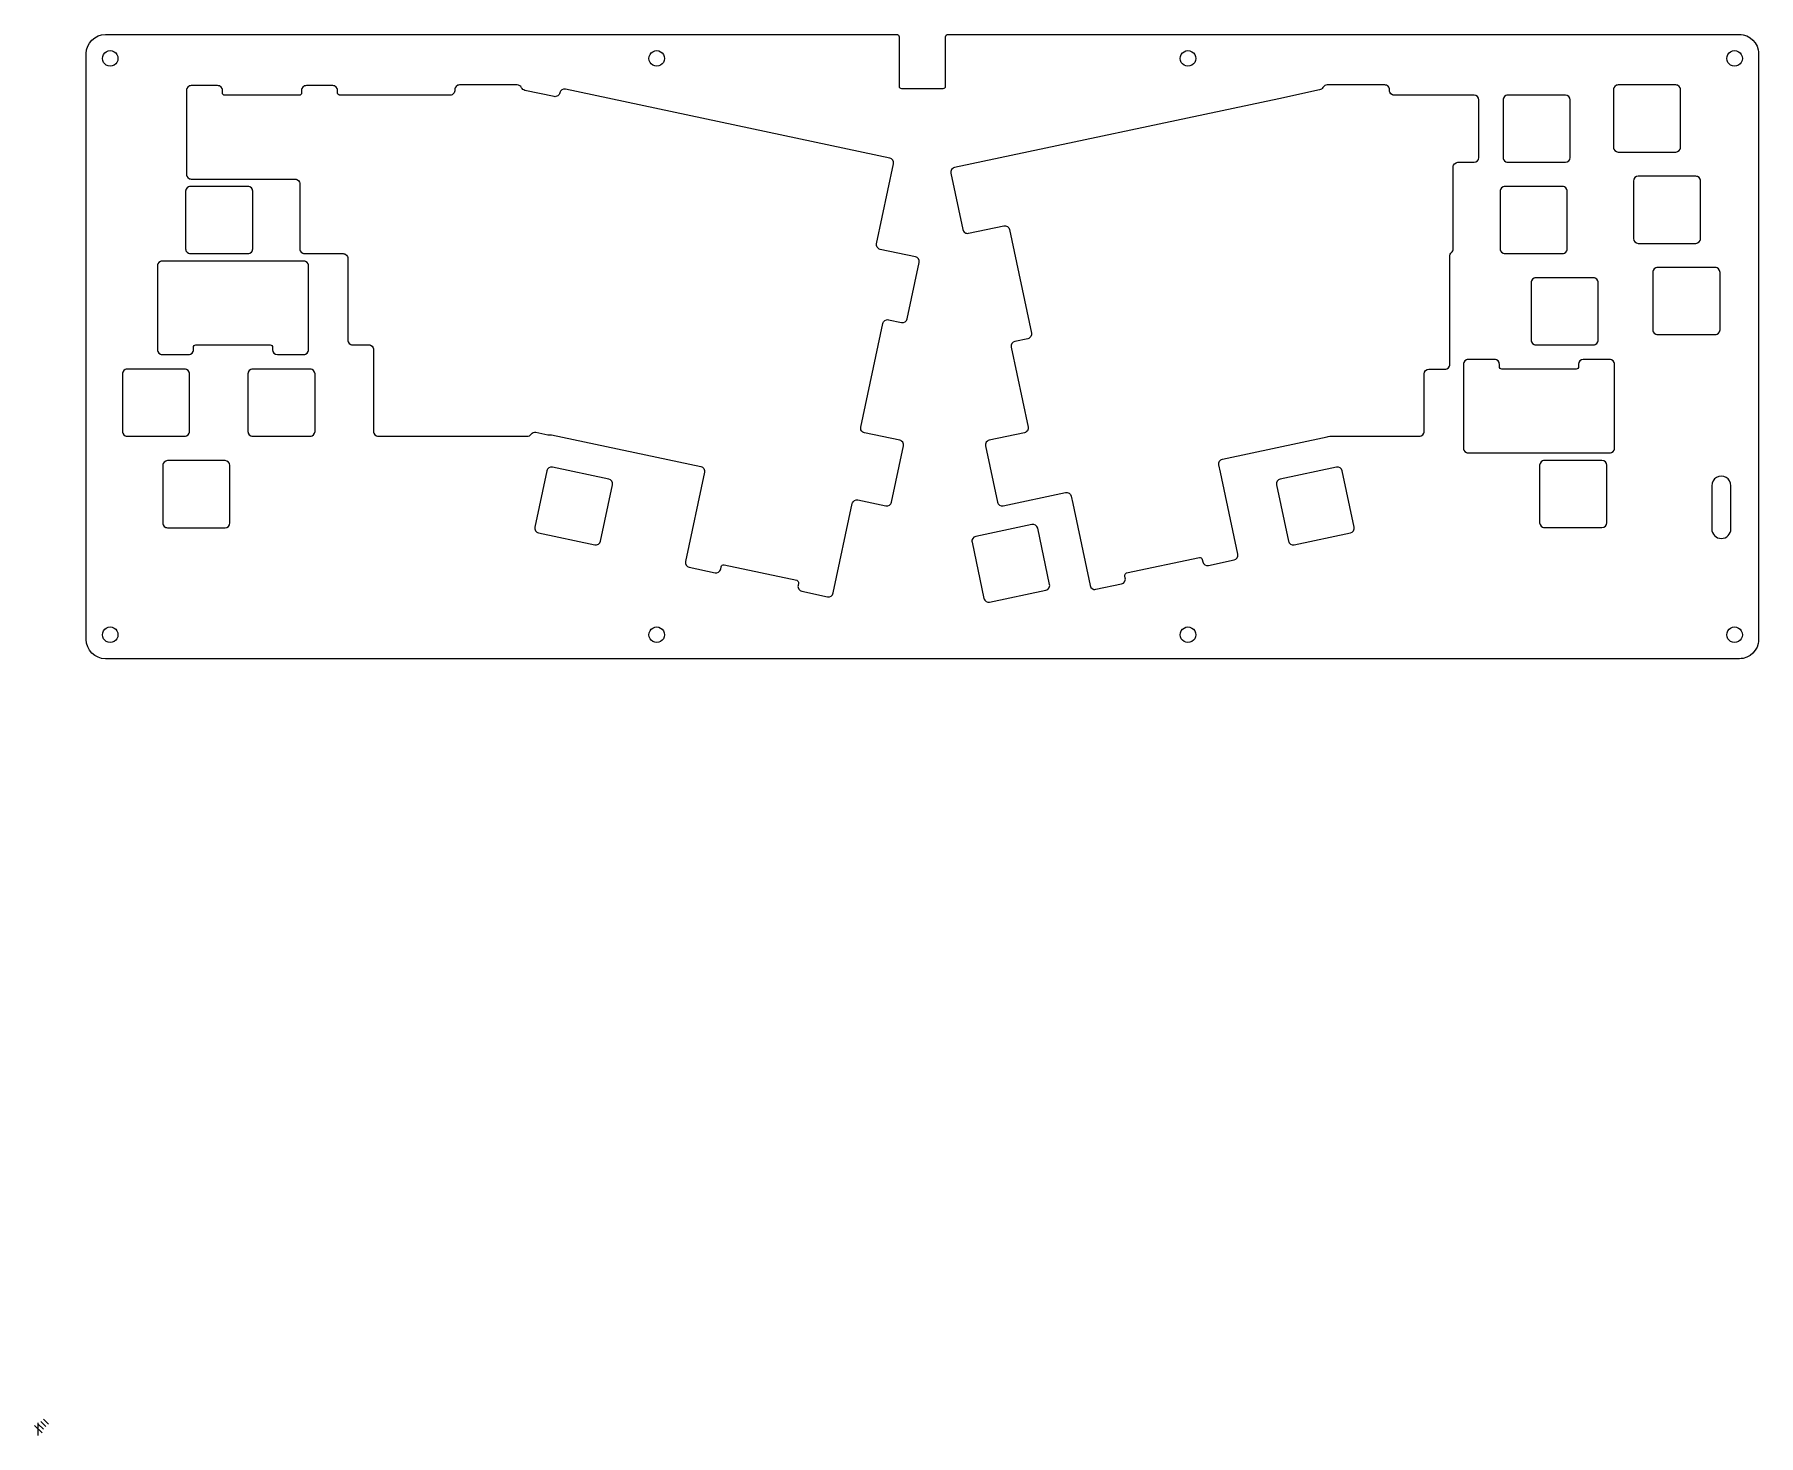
# Model space of a CAD drawing. Extents: x -3 to 1356, y -5 to 1100.
import ezdxf

# ---------------------------------------------------------------- set-up
doc = ezdxf.new("R2010")
doc.units = 0

msp = doc.modelspace()

# ---------------------------------------------------------------- linework, layer by layer
at = {"layer": 'holes'}
for p, q in [((50.5512, 1080.94), (50.7638, 1082.542491)), ((50.7638, 1079.337509), (50.5512, 1080.94)), ((50.7638, 1082.542491), (51.374038, 1084.010875)), ((51.374038, 1077.869125), (50.7638, 1079.337509)), ((51.374038, 1084.010875), (52.340577, 1085.273549)), ((52.340577, 1076.606451), (51.374038, 1077.869125)), ((52.340577, 1085.273549), (53.622075, 1086.258912)), ((53.622075, 1075.621088), (52.340577, 1076.606451)), ((53.622075, 1086.258912), (55.116173, 1086.87604)), ((55.116173, 1075.00396), (53.622075, 1075.621088)), ((55.116173, 1086.87604), (56.69295, 1087.08175)), ((56.69295, 1074.79825), (55.116173, 1075.00396)), ((56.69295, 1087.08175), (58.269727, 1086.87604)), ((58.269727, 1075.00396), (56.69295, 1074.79825)), ((58.269727, 1086.87604), (59.763825, 1086.258912)), ((59.763825, 1075.621088), (58.269727, 1075.00396)), ((59.763825, 1086.258912), (61.045323, 1085.273549)), ((61.045323, 1076.606451), (59.763825, 1075.621088)), ((61.045323, 1085.273549), (62.011862, 1084.010875)), ((62.011862, 1077.869125), (61.045323, 1076.606451)), ((62.011862, 1084.010875), (62.6221, 1082.542491)), ((62.6221, 1079.337509), (62.011862, 1077.869125)), ((62.6221, 1082.542491), (62.8347, 1080.94)), ((62.8347, 1080.94), (62.6221, 1079.337509)), ((62.8347, 1080.94), (62.8347, 1080.94)), ((481.4175, 1080.94), (481.6301, 1082.542491)), ((481.6301, 1079.337509), (481.4175, 1080.94)), ((481.6301, 1082.542491), (482.240338, 1084.010875)), ((482.240338, 1077.869125), (481.6301, 1079.337509)), ((482.240338, 1084.010875), (483.206877, 1085.273549)), ((483.206877, 1076.606451), (482.240338, 1077.869125)), ((483.206877, 1085.273549), (484.488375, 1086.258912)), ((484.488375, 1075.621088), (483.206877, 1076.606451)), ((484.488375, 1086.258912), (485.982473, 1086.87604)), ((485.982473, 1075.00396), (484.488375, 1075.621088)), ((485.982473, 1086.87604), (487.55925, 1087.08175)), ((487.55925, 1074.79825), (485.982473, 1075.00396)), ((487.55925, 1087.08175), (489.136027, 1086.87604)), ((489.136027, 1075.00396), (487.55925, 1074.79825)), ((489.136027, 1086.87604), (490.630125, 1086.258912)), ((490.630125, 1075.621088), (489.136027, 1075.00396)), ((490.630125, 1086.258912), (491.911623, 1085.273549)), ((491.911623, 1076.606451), (490.630125, 1075.621088)), ((491.911623, 1085.273549), (492.878162, 1084.010875)), ((492.878162, 1077.869125), (491.911623, 1076.606451)), ((492.878162, 1084.010875), (493.4884, 1082.542491)), ((493.4884, 1079.337509), (492.878162, 1077.869125)), ((493.4884, 1082.542491), (493.701, 1080.94)), ((493.701, 1080.94), (493.4884, 1079.337509)), ((493.701, 1080.94), (493.701, 1080.94)), ((900.1885, 1080.94), (900.4011, 1082.542491)), ((900.4011, 1079.337509), (900.1885, 1080.94)), ((900.4011, 1082.542491), (901.011338, 1084.010875)), ((901.011338, 1077.869125), (900.4011, 1079.337509)), ((901.011338, 1084.010875), (901.977877, 1085.273549)), ((901.977877, 1076.606451), (901.011338, 1077.869125)), ((901.977877, 1085.273549), (903.259375, 1086.258912)), ((903.259375, 1075.621088), (901.977877, 1076.606451)), ((903.259375, 1086.258912), (904.753473, 1086.87604)), ((904.753473, 1075.00396), (903.259375, 1075.621088)), ((904.753473, 1086.87604), (906.33025, 1087.08175)), ((906.33025, 1074.79825), (904.753473, 1075.00396)), ((906.33025, 1087.08175), (907.907027, 1086.87604)), ((907.907027, 1075.00396), (906.33025, 1074.79825)), ((907.907027, 1086.87604), (909.401125, 1086.258912)), ((909.401125, 1075.621088), (907.907027, 1075.00396)), ((909.401125, 1086.258912), (910.682623, 1085.273549)), ((910.682623, 1076.606451), (909.401125, 1075.621088)), ((910.682623, 1085.273549), (911.649162, 1084.010875)), ((911.649162, 1077.869125), (910.682623, 1076.606451)), ((911.649162, 1084.010875), (912.2594, 1082.542491)), ((912.2594, 1079.337509), (911.649162, 1077.869125)), ((912.2594, 1082.542491), (912.472, 1080.94)), ((912.472, 1080.94), (912.2594, 1079.337509)), ((912.472, 1080.94), (912.472, 1080.94)), ((1331.0565, 1080.94), (1331.269099, 1082.542491)), ((1331.2691, 1079.337509), (1331.0565, 1080.94)), ((1331.269099, 1082.542491), (1331.879338, 1084.010875)), ((1331.879338, 1077.869125), (1331.2691, 1079.337509)), ((1331.879338, 1084.010875), (1332.845877, 1085.27355)), ((1332.845877, 1076.606451), (1331.879338, 1077.869125)), ((1332.845877, 1085.27355), (1334.127375, 1086.258912)), ((1334.127375, 1075.621088), (1332.845877, 1076.606451)), ((1334.127375, 1086.258912), (1335.621473, 1086.876041)), ((1335.621473, 1075.00396), (1334.127375, 1075.621088)), ((1335.621473, 1086.876041), (1337.19825, 1087.081751)), ((1337.19825, 1074.79825), (1335.621473, 1075.00396)), ((1337.19825, 1087.081751), (1338.775027, 1086.876041)), ((1338.775027, 1075.00396), (1337.19825, 1074.79825)), ((1338.775027, 1086.876041), (1340.269125, 1086.258912)), ((1340.269125, 1075.621088), (1338.775027, 1075.00396)), ((1340.269125, 1086.258912), (1341.550623, 1085.27355)), ((1341.550623, 1076.606451), (1340.269125, 1075.621088)), ((1341.550623, 1085.27355), (1342.517162, 1084.010875)), ((1342.517162, 1077.869125), (1341.550623, 1076.606451)), ((1342.517162, 1084.010875), (1343.127401, 1082.542491)), ((1343.1274, 1079.337509), (1342.517162, 1077.869125)), ((1343.34, 1080.94), (1343.1274, 1079.337509)), ((1343.127401, 1082.542491), (1343.34, 1080.94)), ((1343.34, 1080.94), (1343.34, 1080.94)), ((116.918599, 1056.488243), (116.84181, 1055.72653)), ((116.84181, 1055.72653), (116.84381, 989.59373)), ((117.138826, 1057.197699), (116.918599, 1056.488243)), ((117.948802, 1058.399055), (117.138826, 1057.197699)), ((119.150155, 1059.209024), (117.948802, 1058.399055)), ((119.859603, 1059.429246), (119.150155, 1059.209024)), ((120.6213, 1059.50603), (119.859603, 1059.429246)), ((141.4087, 1059.50603), (120.6213, 1059.50603)), ((142.170413, 1059.429246), (141.4087, 1059.50603)), ((142.879877, 1059.209024), (142.170413, 1059.429246)), ((144.081264, 1058.399055), (142.879877, 1059.209024)), ((144.891268, 1057.197699), (144.081264, 1058.399055)), ((145.111505, 1056.488242), (144.891268, 1057.197699)), ((145.1883, 1055.72653), (145.111505, 1056.488242)), ((145.1883, 1053.83673), (145.1883, 1055.72653)), ((145.336821, 1053.101196), (145.1883, 1053.83673)), ((145.7418, 1052.50053), (145.336821, 1053.101196)), ((146.342454, 1052.095539), (145.7418, 1052.50053)), ((147.078, 1051.94703), (146.342454, 1052.095539)), ((205.66044, 1051.94703), (147.078, 1051.94703)), ((206.396018, 1052.095525), (205.66044, 1051.94703)), ((206.996705, 1052.500493), (206.396018, 1052.095525)), ((207.401709, 1053.101153), (206.996705, 1052.500493)), ((207.55024, 1053.83673), (207.401709, 1053.101153)), ((207.627029, 1056.488243), (207.55024, 1055.72653)), ((207.55024, 1055.72653), (207.55024, 1053.83673)), ((207.847257, 1057.197699), (207.627029, 1056.488243)), ((208.657238, 1058.399055), (207.847257, 1057.197699)), ((209.858594, 1059.209024), (208.657238, 1058.399055)), ((210.568042, 1059.429246), (209.858594, 1059.209024)), ((211.32974, 1059.50603), (210.568042, 1059.429246)), ((232.11714, 1059.50603), (211.32974, 1059.50603)), ((232.878837, 1059.429246), (232.11714, 1059.50603)), ((233.588285, 1059.209024), (232.878837, 1059.429246)), ((234.789639, 1058.399055), (233.588285, 1059.209024)), ((235.599618, 1057.197699), (234.789639, 1058.399055)), ((235.819848, 1056.488242), (235.599618, 1057.197699)), ((235.89664, 1055.72653), (235.819848, 1056.488242)), ((235.89663, 1053.84943), (235.89664, 1055.72653)), ((235.977771, 1053.225822), (235.89663, 1053.84943)), ((236.191688, 1052.75721), (235.977771, 1053.225822)), ((236.840815, 1052.196392), (236.191688, 1052.75721)), ((237.489942, 1051.989819), (236.840815, 1052.196392)), ((237.785, 1051.96033), (237.489942, 1051.989819)), ((324.54896, 1051.96033), (237.785, 1051.96033)), ((325.382571, 1052.055617), (324.54896, 1051.96033)), ((326.148823, 1052.31841), (325.382571, 1052.055617)), ((326.829802, 1052.728285), (326.148823, 1052.31841)), ((327.407591, 1053.264817), (326.829802, 1052.728285)), ((327.864277, 1053.907583), (327.407591, 1053.264817)), ((328.181944, 1054.636157), (327.864277, 1053.907583)), ((328.342676, 1055.430114), (328.181944, 1054.636157)), ((328.405349, 1057.030743), (328.32856, 1056.26903)), ((328.32856, 1056.26903), (328.342676, 1055.430114)), ((328.625576, 1057.740199), (328.405349, 1057.030743)), ((329.435553, 1058.941555), (328.625576, 1057.740199)), ((330.636905, 1059.751524), (329.435553, 1058.941555)), ((331.346353, 1059.971746), (330.636905, 1059.751524)), ((332.10805, 1060.04853), (331.346353, 1059.971746)), ((377.46235, 1060.04853), (332.10805, 1060.04853)), ((378.527531, 1059.895707), (377.46235, 1060.04853)), ((379.488965, 1059.459617), (378.527531, 1059.895707)), ((380.292366, 1058.774735), (379.488965, 1059.459617)), ((380.88345, 1057.87553), (380.292366, 1058.774735)), ((381.344638, 1057.131697), (380.88345, 1057.87553)), ((381.955758, 1056.520943), (381.344638, 1057.131697)), ((382.689573, 1056.064857), (381.955758, 1056.520943)), ((383.51885, 1055.78503), (382.689573, 1056.064857)), ((406.61815, 1050.87513), (383.51885, 1055.78503)), ((407.379168, 1050.791869), (406.61815, 1050.87513)), ((408.118901, 1050.859782), (407.379168, 1050.791869)), ((409.462408, 1051.402292), (408.118901, 1050.859782)), ((410.504463, 1052.408997), (409.462408, 1051.402292)), ((410.867381, 1053.057152), (410.504463, 1052.408997)), ((411.10086, 1053.78623), (410.867381, 1053.057152)), ((411.334338, 1054.515308), (411.10086, 1053.78623)), ((411.10086, 1053.78623), (411.10086, 1053.78623)), ((411.697256, 1055.163463), (411.334338, 1054.515308)), ((412.739308, 1056.170167), (411.697256, 1055.163463)), ((414.08281, 1056.712678), (412.739308, 1056.170167)), ((414.822542, 1056.780591), (414.08281, 1056.712678)), ((415.58356, 1056.69733), (414.822542, 1056.780591)), ((671.22656, 1002.35873), (415.58356, 1056.69733)), ((977.927, 1049.21393), (722.284, 994.87523)), ((1010.1305, 1056.05893), (977.927, 1049.21393)), ((1010.923932, 1056.32204), (1010.1305, 1056.05893)), ((1011.632249, 1056.747193), (1010.923932, 1056.32204)), ((1012.231317, 1057.31604), (1011.632249, 1056.747193)), ((1012.697, 1058.01023), (1012.231317, 1057.31604)), ((1013.297192, 1058.855319), (1012.697, 1058.01023)), ((1014.088723, 1059.49588), (1013.297192, 1058.855319)), ((1015.022442, 1059.90209), (1014.088723, 1059.49588)), ((1016.0492, 1060.04413), (1015.022442, 1059.90209)), ((1061.4035, 1060.04413), (1016.0492, 1060.04413)), ((1062.149043, 1059.981897), (1061.4035, 1060.04413)), ((1062.860165, 1059.774279), (1062.149043, 1059.981897)), ((1063.515969, 1059.429718), (1062.860165, 1059.774279)), ((1064.095556, 1058.956657), (1063.515969, 1059.429718)), ((1064.568632, 1058.377083), (1064.095556, 1058.956657)), ((1064.91321, 1057.721288), (1064.568632, 1058.377083)), ((1065.120847, 1057.010171), (1064.91321, 1057.721288)), ((1065.1831, 1056.26463), (1065.120847, 1057.010171)), ((1065.1831, 1055.73543), (1065.1831, 1056.26463)), ((1065.259891, 1054.973732), (1065.1831, 1055.73543)), ((1065.48012, 1054.264283), (1065.259891, 1054.973732)), ((1066.290099, 1053.062929), (1065.48012, 1054.264283)), ((1067.491453, 1052.25295), (1066.290099, 1053.062929)), ((1068.200902, 1052.032721), (1067.491453, 1052.25295)), ((1068.9626, 1051.95593), (1068.200902, 1052.032721)), ((1131.8539, 1051.95593), (1068.9626, 1051.95593)), ((1133.300278, 1051.668253), (1131.8539, 1051.95593)), ((1134.526466, 1050.848967), (1133.300278, 1051.668253)), ((1135.345785, 1049.6228), (1134.526466, 1050.848967)), ((1135.6335, 1048.17643), (1135.345785, 1049.6228)), ((1135.6335, 1002.82203), (1135.6335, 1048.17643)), ((1154.793391, 1048.936098), (1154.7166, 1048.1744)), ((1154.7166, 1048.1744), (1154.7166, 1002.82)), ((1155.01362, 1049.645547), (1154.793391, 1048.936098)), ((1155.823599, 1050.846901), (1155.01362, 1049.645547)), ((1157.024953, 1051.65688), (1155.823599, 1050.846901)), ((1157.734402, 1051.877109), (1157.024953, 1051.65688)), ((1158.4961, 1051.9539), (1157.734402, 1051.877109)), ((1203.8504, 1051.9539), (1158.4961, 1051.9539)), ((1205.296778, 1051.666223), (1203.8504, 1051.9539)), ((1206.522966, 1050.846937), (1205.296778, 1051.666223)), ((1207.342285, 1049.62077), (1206.522966, 1050.846937)), ((1207.63, 1048.1744), (1207.342285, 1049.62077)), ((1207.63, 1002.82), (1207.63, 1048.1744)), ((1241.803391, 1057.026098), (1241.7266, 1056.2644)), ((1241.7266, 1056.2644), (1241.7266, 1010.91)), ((1242.02362, 1057.735547), (1241.803391, 1057.026098)), ((1242.833599, 1058.936901), (1242.02362, 1057.735547)), ((1244.034953, 1059.74688), (1242.833599, 1058.936901)), ((1244.744402, 1059.967109), (1244.034953, 1059.74688)), ((1245.5061, 1060.0439), (1244.744402, 1059.967109)), ((1290.8605, 1060.0439), (1245.5061, 1060.0439)), ((1291.622198, 1059.967109), (1290.8605, 1060.0439)), ((1292.331647, 1059.74688), (1291.622198, 1059.967109)), ((1293.533001, 1058.936901), (1292.331647, 1059.74688)), ((1294.34298, 1057.735547), (1293.533001, 1058.936901)), ((1294.563209, 1057.026098), (1294.34298, 1057.735547)), ((1294.64, 1056.2644), (1294.563209, 1057.026098)), ((1294.64, 1010.91), (1294.64, 1056.2644)), ((1241.7266, 1010.91), (1241.803391, 1010.148302)), ((1241.803391, 1010.148302), (1242.02362, 1009.438853)), ((1242.02362, 1009.438853), (1242.833599, 1008.237499)), ((1242.833599, 1008.237499), (1244.034953, 1007.42752)), ((1244.034953, 1007.42752), (1244.744402, 1007.207291)), ((1244.744402, 1007.207291), (1245.5061, 1007.1305)), ((1245.5061, 1007.1305), (1290.8605, 1007.1305)), ((1290.8605, 1007.1305), (1291.622198, 1007.207291)), ((1291.622198, 1007.207291), (1292.331647, 1007.42752)), ((1292.331647, 1007.42752), (1293.533001, 1008.237499)), ((1293.533001, 1008.237499), (1294.34298, 1009.438853)), ((1294.34298, 1009.438853), (1294.563209, 1010.148302)), ((1294.563209, 1010.148302), (1294.64, 1010.91)), ((1294.64, 1010.91), (1294.64, 1010.91)), ((660.74346, 934.86091), (674.13776, 997.87601)), ((671.955664, 1002.125253), (671.22656, 1002.35873)), ((672.603838, 1001.762337), (671.955664, 1002.125253)), ((673.610566, 1000.720287), (672.603838, 1001.762337)), ((674.153091, 999.37678), (673.610566, 1000.720287)), ((674.13776, 997.87601), (674.221011, 998.63704)), ((674.221011, 998.63704), (674.153091, 999.37678)), ((719.900043, 993.236768), (719.357541, 991.893252)), ((720.906746, 994.27883), (719.900043, 993.236768)), ((721.554907, 994.641751), (720.906746, 994.27883)), ((722.284, 994.87523), (721.554907, 994.641751)), ((1115.3752, 995.26302), (1115.451986, 996.024723)), ((1115.3752, 930.82212), (1115.3752, 995.26302)), ((1115.451986, 996.024723), (1115.672211, 996.734176)), ((1115.672211, 996.734176), (1116.482188, 997.935541)), ((1116.482188, 997.935541), (1117.683546, 998.745527)), ((1117.683546, 998.745527), (1118.392998, 998.965758)), ((1118.392998, 998.965758), (1119.1547, 999.04255)), ((1119.1547, 999.04255), (1131.8539, 999.04255)), ((1131.8539, 999.04255), (1133.300273, 999.330225)), ((1133.300273, 999.330225), (1134.526459, 1000.149506)), ((1134.526459, 1000.149506), (1135.345779, 1001.375666)), ((1135.345779, 1001.375666), (1135.6335, 1002.82203)), ((1154.7166, 1002.82), (1154.793395, 1002.058305)), ((1154.793395, 1002.058305), (1155.013626, 1001.34886)), ((1155.013626, 1001.34886), (1155.823606, 1000.147512)), ((1155.823606, 1000.147512), (1157.024958, 999.337538)), ((1157.024958, 999.337538), (1157.734404, 999.117311)), ((1157.734404, 999.117311), (1158.4961, 999.04052)), ((1158.4961, 999.04052), (1203.8504, 999.04052)), ((1203.8504, 999.04052), (1205.296773, 999.328195)), ((1205.296773, 999.328195), (1206.522959, 1000.147476)), ((1206.522959, 1000.147476), (1207.342279, 1001.373636)), ((1207.342279, 1001.373636), (1207.63, 1002.82)), ((1207.63, 1002.82), (1207.63, 1002.82)), ((117.252088, 978.848991), (116.442111, 977.647626)), ((116.84381, 989.59373), (116.920596, 988.832026)), ((116.920596, 988.832026), (117.14082, 988.122572)), ((117.14082, 988.122572), (117.950796, 986.921209)), ((118.453446, 979.658977), (117.252088, 978.848991)), ((117.950796, 986.921209), (119.152154, 986.111224)), ((119.162898, 979.879208), (118.453446, 979.658977)), ((119.152154, 986.111224), (119.861606, 985.890993)), ((119.9246, 979.956), (119.162898, 979.879208)), ((119.861606, 985.890993), (120.62331, 985.8142)), ((165.279, 979.956), (119.9246, 979.956)), ((120.62331, 985.8142), (202.40351, 985.8052)), ((166.040702, 979.879208), (165.279, 979.956)), ((165.279, 979.956), (165.279, 979.956)), ((166.750154, 979.658977), (166.040702, 979.879208)), ((167.951512, 978.848991), (166.750154, 979.658977)), ((168.761489, 977.647626), (167.951512, 978.848991)), ((202.415, 985.8), (203.176701, 985.723208)), ((203.176701, 985.723208), (203.886152, 985.502978)), ((203.886152, 985.502978), (205.087508, 984.692994)), ((205.087508, 984.692994), (205.897486, 983.491633)), ((205.897486, 983.491633), (206.117712, 982.782182)), ((206.117712, 982.782182), (206.1945, 982.02048)), ((206.175, 982.161), (206.17437, 930.8222)), ((719.357541, 991.893252), (719.289631, 991.153514)), ((719.289631, 991.153514), (719.37289, 990.39249)), ((719.37289, 990.39249), (728.8026, 946.02929)), ((1153.563188, 978.849341), (1152.753211, 977.647976)), ((1154.764546, 979.659327), (1153.563188, 978.849341)), ((1155.473998, 979.879558), (1154.764546, 979.659327)), ((1156.2357, 979.95635), (1155.473998, 979.879558)), ((1201.59, 979.95635), (1156.2357, 979.95635)), ((1202.351702, 979.879558), (1201.59, 979.95635)), ((1203.061154, 979.659327), (1202.351702, 979.879558)), ((1204.262512, 978.849341), (1203.061154, 979.659327)), ((1205.072489, 977.647976), (1204.262512, 978.849341)), ((1257.734309, 985.710677), (1257.4466, 984.2643)), ((1257.4466, 984.2643), (1257.4466, 938.91)), ((1258.553627, 986.93685), (1257.734309, 985.710677)), ((1259.779817, 987.756141), (1258.553627, 986.93685)), ((1261.2262, 988.04382), (1259.779817, 987.756141)), ((1306.5805, 988.04382), (1261.2262, 988.04382)), ((1307.342201, 987.967028), (1306.5805, 988.04382)), ((1308.051652, 987.746798), (1307.342201, 987.967028)), ((1309.253008, 986.936814), (1308.051652, 987.746798)), ((1310.062986, 985.735453), (1309.253008, 986.936814)), ((1310.283212, 985.026002), (1310.062986, 985.735453)), ((1310.36, 984.2643), (1310.283212, 985.026002)), ((1310.36, 938.91), (1310.36, 984.2643)), ((116.221886, 976.938173), (116.1451, 976.17647)), ((116.1451, 976.17647), (116.1451, 930.82217)), ((116.442111, 977.647626), (116.221886, 976.938173)), ((168.981714, 976.938173), (168.761489, 977.647626)), ((169.0585, 976.17647), (168.981714, 976.938173)), ((169.0585, 930.82217), (169.0585, 976.17647)), ((1152.532986, 976.938523), (1152.4562, 976.17682)), ((1152.4562, 976.17682), (1152.4562, 930.82252)), ((1152.753211, 977.647976), (1152.532986, 976.938523)), ((1205.292714, 976.938523), (1205.072489, 977.647976)), ((1205.3695, 976.17682), (1205.292714, 976.938523)), ((1205.3695, 930.82252), (1205.3695, 976.17682)), ((728.8026, 946.02929), (729.009719, 945.3069)), ((729.009719, 945.3069), (729.355772, 944.648436)), ((729.355772, 944.648436), (729.827761, 944.073498)), ((729.827761, 944.073498), (730.412687, 943.601685)), ((730.412687, 943.601685), (731.081616, 943.259225)), ((731.081616, 943.259225), (731.798821, 943.061881)), ((731.798821, 943.061881), (732.54111, 943.013559)), ((732.54111, 943.013559), (733.28529, 943.11816)), ((733.28529, 943.11816), (761.11609, 949.03378)), ((761.11609, 949.03378), (762.590678, 949.053101)), ((762.590678, 949.053101), (763.960412, 948.506644)), ((763.960412, 948.506644), (765.016757, 947.477606)), ((765.016757, 947.477606), (765.59889, 946.12265)), ((765.59889, 946.12265), (782.96729, 864.41025)), ((1257.4466, 938.91), (1257.734306, 937.46362)), ((1310.062989, 937.438844), (1310.283214, 938.148297)), ((1310.283214, 938.148297), (1310.36, 938.91)), ((1310.36, 938.91), (1310.36, 938.91)), ((116.1451, 930.82217), (116.221888, 930.060468)), ((116.221888, 930.060468), (116.442114, 929.351017)), ((116.442114, 929.351017), (117.252092, 928.149656)), ((117.252092, 928.149656), (118.453448, 927.339672)), ((118.453448, 927.339672), (119.162899, 927.119442)), ((119.162899, 927.119442), (119.9246, 927.04265)), ((119.9246, 927.04265), (165.279, 927.04265)), ((165.279, 927.04265), (166.040701, 927.119442)), ((166.040701, 927.119442), (166.750152, 927.339672)), ((166.750152, 927.339672), (167.951508, 928.149656)), ((167.951508, 928.149656), (168.761486, 929.351017)), ((168.761486, 929.351017), (168.981712, 930.060468)), ((168.981712, 930.060468), (169.0585, 930.82217)), ((206.17437, 930.8222), (206.251162, 930.060485)), ((206.251162, 930.060485), (206.471398, 929.351024)), ((206.471398, 929.351024), (207.281404, 928.149655)), ((207.281404, 928.149655), (208.482795, 927.339681)), ((208.482795, 927.339681), (209.192263, 927.119463)), ((209.192263, 927.119463), (209.95398, 927.04269)), ((209.95398, 927.04269), (240.22798, 927.04269)), ((240.22798, 927.04269), (240.989684, 926.9659)), ((240.989684, 926.9659), (241.699136, 926.745671)), ((241.699136, 926.745671), (242.900494, 925.935685)), ((242.900494, 925.935685), (243.71047, 924.734319)), ((243.71047, 924.734319), (243.930694, 924.024865)), ((660.660197, 934.099887), (660.74346, 934.86091)), ((660.728103, 933.36015), (660.660197, 934.099887)), ((661.270599, 932.016632), (660.728103, 933.36015)), ((662.277298, 930.974567), (661.270599, 932.016632)), ((662.925458, 930.611643), (662.277298, 930.974567)), ((663.65455, 930.37816), (662.925458, 930.611643)), ((691.48485, 924.46267), (663.65455, 930.37816)), ((692.213942, 924.229187), (691.48485, 924.46267)), ((692.862101, 923.866263), (692.213942, 924.229187)), ((1112.7295, 925.07773), (1112.81815, 925.891591)), ((1112.7295, 839.73553), (1112.7295, 925.07773)), ((1112.81815, 925.891591), (1113.07613, 926.658832)), ((1113.07613, 926.658832), (1113.49152, 927.353572)), ((1113.49152, 927.353572), (1114.0524, 927.94993)), ((1114.0524, 927.94993), (1114.613251, 928.546296)), ((1114.613251, 928.546296), (1115.028614, 929.241036)), ((1115.028614, 929.241036), (1115.28657, 930.008271)), ((1115.28657, 930.008271), (1115.3752, 930.82212)), ((1152.4562, 930.82252), (1152.532988, 930.060818)), ((1152.532988, 930.060818), (1152.753214, 929.351367)), ((1152.753214, 929.351367), (1153.563192, 928.150006)), ((1153.563192, 928.150006), (1154.764548, 927.340022)), ((1154.764548, 927.340022), (1155.473999, 927.119792)), ((1155.473999, 927.119792), (1156.2357, 927.043)), ((1156.2357, 927.043), (1201.59, 927.043)), ((1201.59, 927.043), (1202.351701, 927.119792)), ((1202.351701, 927.119792), (1203.061152, 927.340022)), ((1203.061152, 927.340022), (1204.262508, 928.150006)), ((1204.262508, 928.150006), (1205.072486, 929.351367)), ((1205.072486, 929.351367), (1205.292712, 930.060818)), ((1205.292712, 930.060818), (1205.3695, 930.82252)), ((1257.734306, 937.46362), (1258.553623, 936.237444)), ((1258.553623, 936.237444), (1259.779815, 935.418149)), ((1259.779815, 935.418149), (1261.2262, 935.13047)), ((1261.2262, 935.13047), (1306.5805, 935.13047)), ((1306.5805, 935.13047), (1307.342202, 935.207262)), ((1307.342202, 935.207262), (1308.051654, 935.427493)), ((1308.051654, 935.427493), (1309.253012, 936.237479)), ((1309.253012, 936.237479), (1310.062989, 937.438844)), ((94.035884, 918.165935), (93.9591, 917.40423)), ((93.9591, 917.40423), (93.9591, 851.263)), ((94.256108, 918.87539), (94.035884, 918.165935)), ((95.066085, 920.076757), (94.256108, 918.87539)), ((96.267444, 920.886746), (95.066085, 920.076757)), ((96.976896, 921.106978), (96.267444, 920.886746)), ((97.7386, 921.18377), (96.976896, 921.106978)), ((209.2344, 921.18377), (97.7386, 921.18377)), ((209.996103, 921.106978), (209.2344, 921.18377)), ((210.705555, 920.886746), (209.996103, 921.106978)), ((211.906912, 920.076757), (210.705555, 920.886746)), ((212.716885, 918.875389), (211.906912, 920.076757)), ((212.937108, 918.165934), (212.716885, 918.875389)), ((213.01389, 917.40423), (212.937108, 918.165934)), ((213.01389, 851.26253), (213.01389, 917.40423)), ((243.930694, 924.024865), (244.00748, 923.26316)), ((244.00748, 923.26316), (244.00649, 858.82216)), ((684.96625, 875.61672), (694.39594, 919.97992)), ((693.868798, 922.824197), (692.862101, 923.866263)), ((694.411293, 921.48068), (693.868798, 922.824197)), ((694.39594, 919.97992), (694.4792, 920.740943)), ((694.4792, 920.740943), (694.411293, 921.48068)), ((1272.906788, 913.026702), (1272.83, 912.265)), ((1272.83, 912.265), (1272.83, 866.9107)), ((1273.127014, 913.736153), (1272.906788, 913.026702)), ((1273.936992, 914.937514), (1273.127014, 913.736153)), ((1275.138348, 915.747498), (1273.936992, 914.937514)), ((1275.847799, 915.967728), (1275.138348, 915.747498)), ((1276.6095, 916.04452), (1275.847799, 915.967728)), ((1321.9639, 916.04452), (1276.6095, 916.04452)), ((1322.725601, 915.967728), (1321.9639, 916.04452)), ((1323.435052, 915.747498), (1322.725601, 915.967728)), ((1324.636408, 914.937514), (1323.435052, 915.747498)), ((1325.446386, 913.736153), (1324.636408, 914.937514)), ((1325.666612, 913.026702), (1325.446386, 913.736153)), ((1325.7434, 912.265), (1325.666612, 913.026702)), ((1325.7434, 866.9107), (1325.7434, 912.265)), ((1176.906786, 904.938003), (1176.83, 904.1763)), ((1176.83, 904.1763), (1176.83, 858.822)), ((1177.127011, 905.647456), (1176.906786, 904.938003)), ((1177.936988, 906.848821), (1177.127011, 905.647456)), ((1179.138346, 907.658807), (1177.936988, 906.848821)), ((1179.847798, 907.879038), (1179.138346, 907.658807)), ((1180.6095, 907.95583), (1179.847798, 907.879038)), ((1225.9639, 907.95583), (1180.6095, 907.95583)), ((1226.725602, 907.879038), (1225.9639, 907.95583)), ((1227.435054, 907.658807), (1226.725602, 907.879038)), ((1228.636412, 906.848821), (1227.435054, 907.658807)), ((1229.446389, 905.647456), (1228.636412, 906.848821)), ((1229.666614, 904.938003), (1229.446389, 905.647456)), ((1229.7434, 904.1763), (1229.666614, 904.938003)), ((1229.7434, 858.822), (1229.7434, 904.1763)), ((648.42214, 790.25626), (665.78984, 871.96486)), ((665.78984, 871.96486), (666.023318, 872.693967)), ((666.023318, 872.693967), (666.386242, 873.34214)), ((666.386242, 873.34214), (667.428319, 874.348858)), ((667.428319, 874.348858), (668.771856, 874.891359)), ((668.771856, 874.891359), (669.511606, 874.959262)), ((669.511606, 874.959262), (670.27264, 874.87599)), ((670.27264, 874.87599), (680.48354, 872.7056)), ((680.48354, 872.7056), (681.244562, 872.622347)), ((681.244562, 872.622347), (681.984297, 872.690262)), ((681.984297, 872.690262), (683.327805, 873.232769)), ((683.327805, 873.232769), (684.369858, 874.239471)), ((684.369858, 874.239471), (684.732775, 874.887631)), ((684.732775, 874.887631), (684.96625, 875.61672)), ((244.00649, 858.82216), (244.083276, 858.060459)), ((244.083276, 858.060459), (244.3035, 857.351008)), ((244.3035, 857.351008), (245.113475, 856.149647)), ((768.475519, 857.171839), (767.446466, 856.115514)), ((769.83048, 857.75395), (768.475519, 857.171839)), ((780.05618, 859.92751), (769.83048, 857.75395)), ((780.785273, 860.160989), (780.05618, 859.92751)), ((781.433434, 860.52391), (780.785273, 860.160989)), ((782.440137, 861.565972), (781.433434, 860.52391)), ((782.982639, 862.909488), (782.440137, 861.565972)), ((782.96729, 864.41025), (783.050549, 863.649226)), ((783.050549, 863.649226), (782.982639, 862.909488)), ((1176.83, 858.822), (1176.906788, 858.060298)), ((1176.906788, 858.060298), (1177.127014, 857.350847)), ((1177.127014, 857.350847), (1177.936992, 856.149486)), ((1228.636408, 856.149486), (1229.446386, 857.350847)), ((1229.446386, 857.350847), (1229.666612, 858.060298)), ((1229.666612, 858.060298), (1229.7434, 858.822)), ((1272.83, 866.9107), (1272.906786, 866.148997)), ((1272.906786, 866.148997), (1273.127011, 865.439544)), ((1273.127011, 865.439544), (1273.936988, 864.238179)), ((1273.936988, 864.238179), (1275.138346, 863.428193)), ((1275.138346, 863.428193), (1275.847798, 863.207962)), ((1275.847798, 863.207962), (1276.6095, 863.13117)), ((1276.6095, 863.13117), (1321.9639, 863.13117)), ((1321.9639, 863.13117), (1322.725602, 863.207962)), ((1322.725602, 863.207962), (1323.435054, 863.428193)), ((1323.435054, 863.428193), (1324.636412, 864.238179)), ((1324.636412, 864.238179), (1325.446389, 865.439544)), ((1325.446389, 865.439544), (1325.666614, 866.148997)), ((1325.666614, 866.148997), (1325.7434, 866.9107)), ((93.9591, 851.263), (94.035886, 850.501297)), ((94.035886, 850.501297), (94.256111, 849.791844)), ((94.256111, 849.791844), (95.066088, 848.590479)), ((95.066088, 848.590479), (96.267446, 847.780493)), ((96.267446, 847.780493), (96.976898, 847.560262)), ((96.976898, 847.560262), (97.7386, 847.48347)), ((97.7386, 847.48347), (118.526, 847.48347)), ((118.526, 847.48347), (119.287701, 847.560264)), ((119.287701, 847.560264), (119.997151, 847.780496)), ((119.997151, 847.780496), (121.198505, 848.590483)), ((121.198505, 848.590483), (122.00848, 849.791846)), ((122.00848, 849.791846), (122.228704, 850.501298)), ((122.228704, 850.501298), (122.30549, 851.263)), ((122.30549, 853.15276), (122.449344, 853.875953)), ((122.30549, 851.263), (122.30549, 853.15276)), ((122.449344, 853.875953), (122.859005, 854.489043)), ((122.859005, 854.489043), (123.472104, 854.898691)), ((123.472104, 854.898691), (124.1953, 855.04253)), ((124.1953, 855.04253), (182.778, 855.04253)), ((182.778, 855.04253), (183.513561, 854.894002)), ((183.513561, 854.894002), (184.114224, 854.489004)), ((184.114224, 854.489004), (184.5192, 853.888327)), ((184.5192, 853.888327), (184.6677, 853.15276)), ((184.6677, 853.15276), (184.6677, 851.263)), ((184.6677, 851.263), (184.955406, 849.81662)), ((184.955406, 849.81662), (185.774723, 848.590444)), ((185.774723, 848.590444), (187.000915, 847.771149)), ((187.000915, 847.771149), (188.4473, 847.48347)), ((188.4473, 847.48347), (188.447, 847.483)), ((188.447, 847.483), (209.2344, 847.483)), ((209.2344, 847.483), (209.996101, 847.559794)), ((209.996101, 847.559794), (210.705551, 847.780026)), ((210.705551, 847.780026), (211.906905, 848.590013)), ((211.906905, 848.590013), (212.71688, 849.791376)), ((212.71688, 849.791376), (212.937104, 850.500828)), ((212.937104, 850.500828), (213.01389, 851.26253)), ((245.113475, 856.149647), (246.31483, 855.339663)), ((246.31483, 855.339663), (247.024279, 855.119433)), ((247.024279, 855.119433), (247.78598, 855.04264)), ((247.78598, 855.04264), (260.48528, 855.04264)), ((260.48528, 855.04264), (261.246984, 854.965847)), ((261.246984, 854.965847), (261.956436, 854.745616)), ((261.956436, 854.745616), (263.157794, 853.935631)), ((263.157794, 853.935631), (263.96777, 852.734268)), ((263.96777, 852.734268), (264.187994, 852.024814)), ((264.187994, 852.024814), (264.26478, 851.26311)), ((264.26478, 851.26311), (264.26478, 786.82211)), ((767.446466, 856.115514), (766.899987, 854.745795)), ((766.899987, 854.745795), (766.91928, 853.27121)), ((766.91928, 853.27121), (780.31518, 790.24841)), ((1125.809748, 843.217498), (1124.608392, 842.407514)), ((1126.519199, 843.437728), (1125.809748, 843.217498)), ((1127.2809, 843.51452), (1126.519199, 843.437728)), ((1148.0683, 843.51452), (1127.2809, 843.51452)), ((1148.830002, 843.43773), (1148.0683, 843.51452)), ((1149.539453, 843.217501), (1148.830002, 843.43773)), ((1150.740811, 842.407517), (1149.539453, 843.217501)), ((1177.936992, 856.149486), (1179.138348, 855.339502)), ((1179.138348, 855.339502), (1179.847799, 855.119272)), ((1179.847799, 855.119272), (1180.6095, 855.04248)), ((1180.6095, 855.04248), (1225.9639, 855.04248)), ((1216.543117, 843.227541), (1215.316927, 842.40825)), ((1217.9895, 843.51522), (1216.543117, 843.227541)), ((1238.7769, 843.51522), (1217.9895, 843.51522)), ((1225.9639, 855.04248), (1226.725601, 855.119272)), ((1226.725601, 855.119272), (1227.435052, 855.339502)), ((1227.435052, 855.339502), (1228.636408, 856.149486)), ((1239.538601, 843.438428), (1238.7769, 843.51522)), ((1240.248052, 843.218198), (1239.538601, 843.438428)), ((1241.449408, 842.408214), (1240.248052, 843.218198)), ((66.336684, 832.937704), (66.2599, 832.176)), ((66.2599, 832.176), (66.2599, 786.8217)), ((66.2599, 832.176), (66.2599, 832.176)), ((66.556909, 833.647158), (66.336684, 832.937704)), ((67.366885, 834.848524), (66.556909, 833.647158)), ((68.568244, 835.65851), (67.366885, 834.848524)), ((69.277697, 835.87874), (68.568244, 835.65851)), ((70.0394, 835.95553), (69.277697, 835.87874)), ((115.3937, 835.95553), (70.0394, 835.95553)), ((116.155404, 835.87874), (115.3937, 835.95553)), ((116.864857, 835.65851), (116.155404, 835.87874)), ((118.066218, 834.848524), (116.864857, 835.65851)), ((118.876198, 833.647159), (118.066218, 834.848524)), ((119.096424, 832.937704), (118.876198, 833.647159)), ((119.17321, 832.176), (119.096424, 832.937704)), ((119.17321, 786.8217), (119.17321, 832.176)), ((165.336494, 832.938003), (165.25971, 832.1763)), ((165.25971, 832.1763), (165.25971, 786.822)), ((165.556717, 833.647456), (165.336494, 832.938003)), ((166.366692, 834.84882), (165.556717, 833.647456)), ((167.568047, 835.658807), (166.366692, 834.84882)), ((168.277498, 835.879038), (167.568047, 835.658807)), ((169.0392, 835.95583), (168.277498, 835.879038)), ((214.3935, 835.95583), (169.0392, 835.95583)), ((215.155202, 835.879038), (214.3935, 835.95583)), ((215.864654, 835.658807), (215.155202, 835.879038)), ((217.066012, 834.848821), (215.864654, 835.658807)), ((217.875989, 833.647456), (217.066012, 834.848821)), ((218.096214, 832.938003), (217.875989, 833.647456)), ((218.173, 832.1763), (218.096214, 832.938003)), ((218.173, 786.822), (218.173, 832.1763)), ((1092.50909, 832.17619), (1092.796796, 833.62257)), ((1092.50909, 786.82189), (1092.50909, 832.17619)), ((1092.796796, 833.62257), (1093.616113, 834.848746)), ((1093.616113, 834.848746), (1094.842305, 835.668041)), ((1094.842305, 835.668041), (1096.28869, 835.95572)), ((1096.28869, 835.95572), (1108.95, 835.956)), ((1108.95, 835.956), (1109.711702, 836.032792)), ((1109.711702, 836.032792), (1110.421154, 836.253023)), ((1110.421154, 836.253023), (1111.622512, 837.063009)), ((1111.622512, 837.063009), (1112.432489, 838.264374)), ((1112.432489, 838.264374), (1112.652714, 838.973827)), ((1112.652714, 838.973827), (1112.7295, 839.73553)), ((1123.578188, 840.496702), (1123.5014, 839.735)), ((1123.5014, 839.735), (1123.5014, 773.594)), ((1123.798414, 841.206153), (1123.578188, 840.496702)), ((1124.608392, 842.407514), (1123.798414, 841.206153)), ((1151.550789, 841.206155), (1150.740811, 842.407517)), ((1151.771014, 840.496702), (1151.550789, 841.206155)), ((1151.8478, 839.735), (1151.771014, 840.496702)), ((1151.8478, 837.84523), (1151.8478, 839.735)), ((1151.991656, 837.122042), (1151.8478, 837.84523)), ((1152.401315, 836.508957), (1151.991656, 837.122042)), ((1153.014409, 836.099311), (1152.401315, 836.508957)), ((1153.7376, 835.95547), (1153.014409, 836.099311)), ((1212.3203, 835.95547), (1153.7376, 835.95547)), ((1213.055859, 836.103997), (1212.3203, 835.95547)), ((1213.65652, 836.508992), (1213.055859, 836.103997)), ((1214.061497, 837.109666), (1213.65652, 836.508992)), ((1214.21, 837.84523), (1214.061497, 837.109666)), ((1214.497609, 841.182077), (1214.2099, 839.7357)), ((1214.2099, 839.7357), (1214.21, 839.735)), ((1214.21, 839.735), (1214.21, 837.84523)), ((1215.316927, 842.40825), (1214.497609, 841.182077)), ((1242.259386, 841.206853), (1241.449408, 842.408214)), ((1242.479612, 840.497402), (1242.259386, 841.206853)), ((1242.5564, 839.7357), (1242.479612, 840.497402)), ((1242.5564, 773.594), (1242.5564, 839.7357)), ((648.303481, 789.485634), (648.42214, 790.25626)), ((648.349607, 788.733651), (648.303481, 789.485634)), ((648.547062, 788.021029), (648.349607, 788.733651)), ((780.330533, 788.747647), (779.788035, 787.404129)), ((780.31518, 790.24841), (780.398441, 789.487386)), ((780.398441, 789.487386), (780.330533, 788.747647)), ((66.2599, 786.8217), (66.336688, 786.059998)), ((66.336688, 786.059998), (66.556914, 785.350547)), ((66.556914, 785.350547), (67.366892, 784.149186)), ((67.366892, 784.149186), (68.568248, 783.339202)), ((68.568248, 783.339202), (69.277699, 783.118972)), ((69.277699, 783.118972), (70.0394, 783.04218)), ((70.0394, 783.04218), (115.3937, 783.04218)), ((115.3937, 783.04218), (116.155403, 783.11897)), ((116.155403, 783.11897), (116.864855, 783.339199)), ((116.864855, 783.339199), (118.066215, 784.149182)), ((118.066215, 784.149182), (118.876195, 785.350544)), ((118.876195, 785.350544), (119.096422, 786.059997)), ((119.096422, 786.059997), (119.17321, 786.8217)), ((165.25971, 786.822), (165.336497, 786.0603)), ((165.336497, 786.0603), (165.556723, 785.350849)), ((165.556723, 785.350849), (166.366698, 784.149489)), ((166.366698, 784.149489), (167.568052, 783.339505)), ((167.568052, 783.339505), (168.2775, 783.119273)), ((168.2775, 783.119273), (169.0392, 783.04248)), ((169.0392, 783.04248), (214.3935, 783.04248)), ((214.3935, 783.04248), (215.155201, 783.119272)), ((215.155201, 783.119272), (215.864652, 783.339502)), ((215.864652, 783.339502), (217.066008, 784.149486)), ((217.066008, 784.149486), (217.875986, 785.350847)), ((217.875986, 785.350847), (218.096212, 786.060298)), ((218.096212, 786.060298), (218.173, 786.822)), ((218.173, 786.822), (218.173, 786.822)), ((264.26478, 786.82211), (264.341566, 786.060406)), ((264.341566, 786.060406), (264.561792, 785.350952)), ((264.561792, 785.350952), (265.371771, 784.14959)), ((265.371771, 784.14959), (266.573132, 783.339608)), ((266.573132, 783.339608), (267.282586, 783.119379)), ((267.282586, 783.119379), (268.04429, 783.04259)), ((268.04429, 783.04259), (385.39829, 783.04259)), ((385.39829, 783.04259), (386.297407, 783.151027)), ((386.297407, 783.151027), (387.13382, 783.46459)), ((387.13382, 783.46459), (387.873341, 783.965607)), ((387.873341, 783.965607), (388.48178, 784.63641)), ((388.48178, 784.63641), (389.2469, 785.435913)), ((389.2469, 785.435913), (390.190157, 785.971215)), ((390.190157, 785.971215), (391.246527, 786.21692)), ((391.246527, 786.21692), (392.35098, 786.14763)), ((392.35098, 786.14763), (401.73859, 784.15226)), ((401.73859, 784.15226), (403.20108, 784.13076)), ((403.20108, 784.13076), (404.66368, 784.10926)), ((404.66368, 784.10926), (522.30368, 759.10416)), ((648.882392, 787.368487), (648.547062, 788.021029)), ((649.342141, 786.796747), (648.882392, 787.368487)), ((649.912852, 786.326525), (649.342141, 786.796747)), ((650.58107, 785.978543), (649.912852, 786.326525)), ((651.33334, 785.77352), (650.58107, 785.978543)), ((679.16354, 779.858), (651.33334, 785.77352)), ((672.64505, 731.01207), (682.07475, 775.37527)), ((679.892648, 779.624536), (679.16354, 779.858)), ((680.540825, 779.261626), (679.892648, 779.624536)), ((681.547559, 778.219571), (680.540825, 779.261626)), ((682.090085, 776.876048), (681.547559, 778.219571)), ((682.07475, 775.37527), (682.158004, 776.136303)), ((682.158004, 776.136303), (682.090085, 776.876048)), ((746.683518, 776.875855), (746.615609, 776.136115)), ((746.615609, 776.136115), (746.69887, 775.37509)), ((747.226019, 778.219374), (746.683518, 776.875855)), ((746.69887, 775.37509), (756.12858, 731.01189)), ((748.232723, 779.261439), (747.226019, 778.219374)), ((748.880885, 779.624361), (748.232723, 779.261439)), ((749.60998, 779.85784), (748.880885, 779.624361)), ((777.40408, 785.76566), (749.60998, 779.85784)), ((778.133173, 785.999141), (777.40408, 785.76566)), ((778.781334, 786.362063), (778.133173, 785.999141)), ((779.788035, 787.404129), (778.781334, 786.362063)), ((933.55569, 764.97111), (1016.16769, 782.58331)), ((1016.16769, 782.58331), (1016.78679, 782.77154)), ((1016.78679, 782.77154), (1018.19169, 783.04237)), ((1018.19169, 783.04237), (1088.72959, 783.04237)), ((1088.72959, 783.04237), (1089.491291, 783.119162)), ((1089.491291, 783.119162), (1090.200742, 783.339392)), ((1090.200742, 783.339392), (1091.402098, 784.149376)), ((1091.402098, 784.149376), (1092.212076, 785.350737)), ((1092.212076, 785.350737), (1092.432302, 786.060188)), ((1092.432302, 786.060188), (1092.50909, 786.82189)), ((98.46761, 761.466452), (98.247386, 760.757001)), ((99.277585, 762.667814), (98.46761, 761.466452)), ((100.47894, 763.477798), (99.277585, 762.667814)), ((101.18839, 763.698028), (100.47894, 763.477798)), ((101.95009, 763.77482), (101.18839, 763.698028)), ((147.30439, 763.77482), (101.95009, 763.77482)), ((148.750776, 763.487144), (147.30439, 763.77482)), ((149.976969, 762.667853), (148.750776, 763.487144)), ((150.79629, 761.441679), (149.976969, 762.667853)), ((151.084, 759.9953), (150.79629, 761.441679)), ((930.563631, 761.249542), (930.631419, 761.988999)), ((930.64689, 760.48884), (930.563631, 761.249542)), ((930.631419, 761.988999), (931.173391, 763.332141)), ((931.173391, 763.332141), (932.179313, 764.374201)), ((932.179313, 764.374201), (932.827038, 764.737303)), ((932.827038, 764.737303), (933.55569, 764.97111)), ((1123.5014, 773.594), (1123.578188, 772.832298)), ((1123.578188, 772.832298), (1123.798414, 772.122847)), ((1123.798414, 772.122847), (1124.608392, 770.921486)), ((1124.608392, 770.921486), (1125.809748, 770.111502)), ((1125.809748, 770.111502), (1126.519199, 769.891272)), ((1126.519199, 769.891272), (1127.2809, 769.81448)), ((1127.2809, 769.81448), (1238.7769, 769.81448)), ((1183.853211, 761.647626), (1183.632986, 760.938173)), ((1184.663188, 762.848991), (1183.853211, 761.647626)), ((1185.864546, 763.658977), (1184.663188, 762.848991)), ((1186.573998, 763.879208), (1185.864546, 763.658977)), ((1187.3357, 763.956), (1186.573998, 763.879208)), ((1232.69, 763.956), (1187.3357, 763.956)), ((1234.136385, 763.668321), (1232.69, 763.956)), ((1232.69, 763.956), (1232.69, 763.956)), ((1235.362577, 762.849026), (1234.136385, 763.668321)), ((1236.181894, 761.62285), (1235.362577, 762.849026)), ((1236.4696, 760.17647), (1236.181894, 761.62285)), ((1238.7769, 769.81448), (1239.538601, 769.891272)), ((1239.538601, 769.891272), (1240.248052, 770.111502)), ((1240.248052, 770.111502), (1241.449408, 770.921486)), ((1241.449408, 770.921486), (1242.259386, 772.122847)), ((1242.259386, 772.122847), (1242.479612, 772.832298)), ((1242.479612, 772.832298), (1242.5564, 773.594)), ((98.247386, 760.757001), (98.1706, 759.9953)), ((98.1706, 759.9953), (98.1706, 714.641)), ((151.084, 714.641), (151.084, 759.9953)), ((400.8586, 755.73293), (391.4289, 711.36973)), ((401.092075, 756.462019), (400.8586, 755.73293)), ((401.454991, 757.110178), (401.092075, 756.462019)), ((402.497042, 758.11688), (401.454991, 757.110178)), ((403.840547, 758.659387), (402.497042, 758.11688)), ((404.58028, 758.727302), (403.840547, 758.659387)), ((405.3413, 758.64405), (404.58028, 758.727302)), ((449.7045, 749.21436), (405.3413, 758.64405)), ((451.059461, 748.632249), (449.7045, 749.21436)), ((452.088514, 747.575924), (451.059461, 748.632249)), ((452.634993, 746.206205), (452.088514, 747.575924)), ((525.21477, 754.62141), (510.23947, 684.16801)), ((522.30368, 759.10416), (523.032772, 758.870677)), ((523.032772, 758.870677), (523.680931, 758.507753)), ((523.680931, 758.507753), (524.687627, 757.465687)), ((524.687627, 757.465687), (525.230123, 756.12217)), ((525.29803, 755.382433), (525.21477, 754.62141)), ((525.230123, 756.12217), (525.29803, 755.382433)), ((931.8873, 754.65301), (930.64689, 760.48884)), ((945.639, 689.95661), (931.8873, 754.65301)), ((976.686143, 747.575288), (976.143641, 746.231772)), ((977.692846, 748.61735), (976.686143, 747.575288)), ((978.341007, 748.980271), (977.692846, 748.61735)), ((979.0701, 749.21375), (978.341007, 748.980271)), ((1023.4333, 758.64344), (979.0701, 749.21375)), ((1024.907887, 758.662762), (1023.4333, 758.64344)), ((1026.277619, 758.116308), (1024.907887, 758.662762)), ((1027.333964, 757.087273), (1026.277619, 758.116308)), ((1027.9161, 755.73232), (1027.333964, 757.087273)), ((1037.3458, 711.36912), (1027.9161, 755.73232)), ((1183.632986, 760.938173), (1183.5562, 760.17647)), ((1183.5562, 760.17647), (1183.5562, 714.82217)), ((1236.4696, 714.82217), (1236.4696, 760.17647)), ((1320.252721, 747.779525), (1319.50166, 745.97229)), ((1321.442302, 749.33358), (1320.252721, 747.779525)), ((1323.019525, 750.546329), (1321.442302, 749.33358)), ((1324.858408, 751.30587), (1323.019525, 750.546329)), ((1326.79905, 751.55905), (1324.858408, 751.30587)), ((1328.739692, 751.30587), (1326.79905, 751.55905)), ((1330.578575, 750.546329), (1328.739692, 751.30587)), ((1332.155798, 749.33358), (1330.578575, 750.546329)), ((1333.345379, 747.779525), (1332.155798, 749.33358)), ((1334.09644, 745.97229), (1333.345379, 747.779525)), ((443.18601, 700.36842), (452.6157, 744.73162)), ((452.6157, 744.73162), (452.634993, 746.206205)), ((760.61128, 728.10076), (809.72438, 738.57126)), ((809.72438, 738.57126), (811.199507, 738.591357)), ((811.199507, 738.591357), (812.569955, 738.045209)), ((812.569955, 738.045209), (813.626925, 737.016026)), ((813.626925, 737.016026), (814.20938, 735.66061)), ((814.20938, 735.66061), (815.43378, 729.90008)), ((976.143641, 746.231772), (976.075731, 745.492034)), ((976.075731, 745.492034), (976.15899, 744.73101)), ((976.15899, 744.73101), (976.159, 744.731)), ((976.159, 744.731), (985.58871, 700.3678)), ((1319.50166, 745.97229), (1319.24, 744)), ((1319.24, 744), (1319.24, 709.9843)), ((1319.24, 744), (1319.24, 744)), ((1334.3581, 744), (1334.09644, 745.97229)), ((1334.3581, 709.9843), (1334.3581, 744)), ((626.69285, 659.41506), (641.66825, 729.86846)), ((641.66825, 729.86846), (641.901725, 730.597549)), ((641.901725, 730.597549), (642.26464, 731.245709)), ((642.26464, 731.245709), (643.306689, 732.252412)), ((643.306689, 732.252412), (644.65019, 732.794922)), ((644.65019, 732.794922), (645.389922, 732.86284)), ((645.389922, 732.86284), (646.15094, 732.77959)), ((646.15094, 732.77959), (668.16224, 728.10093)), ((668.16224, 728.10093), (668.923278, 728.017658)), ((668.923278, 728.017658), (669.663031, 728.085561)), ((669.663031, 728.085561), (671.006574, 728.628064)), ((671.006574, 728.628064), (672.048652, 729.634785)), ((672.048652, 729.634785), (672.411575, 730.28296)), ((672.411575, 730.28296), (672.64505, 731.01207)), ((756.12858, 731.01189), (756.362054, 730.282799)), ((756.362054, 730.282799), (756.724969, 729.634639)), ((756.724969, 729.634639), (757.767019, 728.627934)), ((757.767019, 728.627934), (759.110525, 728.085424)), ((759.110525, 728.085424), (759.850259, 728.017508)), ((759.850259, 728.017508), (760.61128, 728.10076)), ((815.43378, 729.90008), (829.18548, 665.20368)), ((98.1706, 714.641), (98.247386, 713.879298)), ((98.247386, 713.879298), (98.46761, 713.169846)), ((98.46761, 713.169846), (99.277585, 711.968483)), ((99.277585, 711.968483), (100.478939, 711.158496)), ((100.478939, 711.158496), (101.188389, 710.938264)), ((101.188389, 710.938264), (101.95009, 710.86147)), ((101.95009, 710.86147), (147.30439, 710.86147)), ((147.30439, 710.86147), (148.750778, 711.149147)), ((148.750778, 711.149147), (149.976973, 711.96844)), ((149.976973, 711.96844), (150.796293, 713.194618)), ((150.796293, 713.194618), (151.084, 714.641)), ((151.084, 714.641), (151.084, 714.641)), ((391.4289, 711.36973), (391.345641, 710.608709)), ((391.345641, 710.608709), (391.413549, 709.868972)), ((391.413549, 709.868972), (391.956046, 708.525458)), ((391.956046, 708.525458), (392.962742, 707.483395)), ((392.962742, 707.483395), (393.6109, 707.120472)), ((393.6109, 707.120472), (394.33999, 706.88699)), ((394.33999, 706.88699), (394.34, 706.887)), ((394.34, 706.887), (438.7032, 697.4573)), ((783.35, 713.421), (738.9868, 703.99131)), ((783.35001, 713.421), (783.35, 713.421)), ((784.824594, 713.440319), (783.35001, 713.421)), ((786.194323, 712.893864), (784.824594, 713.440319)), ((787.250665, 711.86483), (786.194323, 712.893864)), ((787.8328, 710.50988), (787.250665, 711.86483)), ((797.2625, 666.14668), (787.8328, 710.50988)), ((990.0714, 697.45668), (1034.4346, 706.88638)), ((1034.4346, 706.88638), (1035.789559, 707.468493)), ((1035.789559, 707.468493), (1036.81861, 708.524818)), ((1036.81861, 708.524818), (1037.36509, 709.894536)), ((1037.36509, 709.894536), (1037.3458, 711.36912)), ((1183.5562, 714.82217), (1183.632986, 714.060467)), ((1183.632986, 714.060467), (1183.853211, 713.351014)), ((1183.853211, 713.351014), (1184.663188, 712.149649)), ((1184.663188, 712.149649), (1185.864546, 711.339663)), ((1185.864546, 711.339663), (1186.573998, 711.119432)), ((1186.573998, 711.119432), (1187.3357, 711.04264)), ((1187.3357, 711.04264), (1232.69, 711.04264)), ((1232.69, 711.04264), (1234.136385, 711.330319)), ((1234.136385, 711.330319), (1235.362577, 712.149614)), ((1235.362577, 712.149614), (1236.181894, 713.37579)), ((1236.181894, 713.37579), (1236.4696, 714.82217)), ((1319.24, 709.9843), (1319.395717, 708.462794)), ((1319.395717, 708.462794), (1319.837563, 707.045922)), ((1319.837563, 707.045922), (1320.535212, 705.76396)), ((1333.062888, 705.76396), (1333.760537, 707.045922)), ((1333.760537, 707.045922), (1334.202383, 708.462794)), ((1334.202383, 708.462794), (1334.3581, 709.9843)), ((438.7032, 697.4573), (440.177789, 697.437975)), ((440.177789, 697.437975), (441.547525, 697.984428)), ((441.547525, 697.984428), (442.603873, 699.013465)), ((442.603873, 699.013465), (443.18601, 700.36842)), ((736.060359, 701.009328), (735.992451, 700.269591)), ((735.992451, 700.269591), (736.07571, 699.50857)), ((736.602856, 702.352842), (736.060359, 701.009328)), ((736.07571, 699.50857), (745.5054, 655.14537)), ((737.609552, 703.394905), (736.602856, 702.352842)), ((738.25771, 703.757828), (737.609552, 703.394905)), ((738.9868, 703.99131), (738.25771, 703.757828)), ((985.58871, 700.3678), (985.822187, 699.638714)), ((985.822187, 699.638714), (986.185102, 698.990557)), ((986.185102, 698.990557), (987.227151, 697.983857)), ((987.227151, 697.983857), (988.570651, 697.441349)), ((988.570651, 697.441349), (989.310382, 697.373432)), ((989.310382, 697.373432), (990.0714, 697.45668)), ((1320.535212, 705.76396), (1321.458336, 704.647188)), ((1321.458336, 704.647188), (1322.576609, 703.725881)), ((1322.576609, 703.725881), (1323.859704, 703.030319)), ((1323.859704, 703.030319), (1325.277293, 702.590778)), ((1325.277293, 702.590778), (1326.79905, 702.437536)), ((1326.79905, 702.437536), (1328.320807, 702.590778)), ((1328.320807, 702.590778), (1329.738396, 703.030319)), ((1329.738396, 703.030319), (1331.021491, 703.725881)), ((1331.021491, 703.725881), (1332.139764, 704.647188)), ((1332.139764, 704.647188), (1333.062888, 705.76396)), ((510.23947, 684.16801), (510.156207, 683.406987)), ((510.156207, 683.406987), (510.224113, 682.66725)), ((510.224113, 682.66725), (510.766609, 681.323733)), ((510.766609, 681.323733), (511.773308, 680.281667)), ((511.773308, 680.281667), (512.421468, 679.918743)), ((512.421468, 679.918743), (513.15056, 679.68526)), ((513.15056, 679.68526), (533.48366, 675.36332)), ((537.96647, 678.27444), (538.35936, 680.1229)), ((538.35936, 680.1229), (538.657553, 680.811511)), ((538.657553, 680.811511), (539.178566, 681.314855)), ((539.178566, 681.314855), (539.850301, 681.586112)), ((539.850301, 681.586112), (540.60066, 681.57846)), ((540.60066, 681.57846), (597.90326, 669.39846)), ((857.97509, 675.18709), (915.27769, 687.36709)), ((915.27769, 687.36709), (916.028055, 687.374741)), ((916.028055, 687.374741), (916.699794, 687.103481)), ((916.699794, 687.103481), (917.220809, 686.600133)), ((917.220809, 686.600133), (917.519, 685.91152)), ((917.519, 685.91152), (917.9119, 684.06305)), ((917.9119, 684.06305), (918.494031, 682.708092)), ((918.494031, 682.708092), (919.550376, 681.679052)), ((919.550376, 681.679052), (920.920111, 681.132596)), ((920.920111, 681.132596), (922.3947, 681.15192)), ((922.3947, 681.15192), (942.7278, 685.47387)), ((942.7278, 685.47387), (944.082761, 686.055981)), ((944.082761, 686.055981), (945.111814, 687.112306)), ((945.111814, 687.112306), (945.658293, 688.482025)), ((945.658293, 688.482025), (945.639, 689.95661)), ((533.48366, 675.36332), (534.244695, 675.280048)), ((534.244695, 675.280048), (534.984445, 675.347949)), ((534.984445, 675.347949), (536.327986, 675.890447)), ((536.327986, 675.890447), (537.370067, 676.897162)), ((537.370067, 676.897162), (537.732992, 677.545334)), ((537.732992, 677.545334), (537.96647, 678.27444)), ((597.90326, 669.39846), (598.591874, 669.100247)), ((598.591874, 669.100247), (599.095211, 668.579209)), ((599.35876, 667.15707), (598.96586, 665.30862)), ((599.095211, 668.579209), (599.366448, 667.907448)), ((599.366448, 667.907448), (599.35876, 667.15707)), ((797.345761, 665.385656), (797.2625, 666.14668)), ((833.66819, 662.29257), (854.00139, 666.61451)), ((854.00139, 666.61451), (854.730483, 666.847989)), ((854.730483, 666.847989), (855.378644, 667.21091)), ((855.378644, 667.21091), (856.385347, 668.252972)), ((856.385347, 668.252972), (856.927849, 669.596488)), ((856.511907, 673.696082), (856.783144, 674.367838)), ((856.51959, 672.94571), (856.511907, 673.696082)), ((856.9125, 671.09725), (856.51959, 672.94571)), ((856.783144, 674.367838), (857.286479, 674.888875)), ((856.995759, 670.336226), (856.9125, 671.09725)), ((856.927849, 669.596488), (856.995759, 670.336226)), ((857.286479, 674.888875), (857.97509, 675.18709)), ((598.96586, 665.30862), (598.882606, 664.547588)), ((598.882606, 664.547588), (598.950524, 663.807843)), ((598.950524, 663.807843), (599.49305, 662.464322)), ((599.49305, 662.464322), (600.499781, 661.422268)), ((600.499781, 661.422268), (601.147955, 661.059356)), ((601.147955, 661.059356), (601.87706, 660.82589)), ((601.87706, 660.82589), (622.21016, 656.50394)), ((622.21016, 656.50394), (622.971178, 656.42069)), ((622.971178, 656.42069), (623.71091, 656.488607)), ((623.71091, 656.488607), (625.054411, 657.031116)), ((625.054411, 657.031116), (626.09646, 658.037817)), ((626.09646, 658.037817), (626.459375, 658.685974)), ((626.459375, 658.685974), (626.69285, 659.41506)), ((745.5054, 655.14537), (745.738875, 654.41628)), ((745.738875, 654.41628), (746.101791, 653.768121)), ((746.101791, 653.768121), (747.143841, 652.761417)), ((747.143841, 652.761417), (748.487346, 652.218907)), ((749.9881, 652.23424), (794.3514, 661.66393)), ((794.3514, 661.66393), (795.080493, 661.897411)), ((795.080493, 661.897411), (795.728654, 662.260333)), ((795.728654, 662.260333), (796.735355, 663.302399)), ((796.735355, 663.302399), (797.277853, 664.645917)), ((797.277853, 664.645917), (797.345761, 665.385656)), ((829.18548, 665.20368), (829.418958, 664.474592)), ((829.418958, 664.474592), (829.781877, 663.826434)), ((829.781877, 663.826434), (830.823931, 662.819736)), ((830.823931, 662.819736), (832.167437, 662.277231)), ((832.167437, 662.277231), (832.907171, 662.209317)), ((832.907171, 662.209317), (833.66819, 662.29257)), ((748.487346, 652.218907), (749.22708, 652.15099)), ((749.22708, 652.15099), (749.9881, 652.23424)), ((50.5512, 626.457), (50.7638, 628.059491)), ((50.7638, 624.854509), (50.5512, 626.457)), ((50.7638, 628.059491), (51.374038, 629.527875)), ((51.374038, 629.527875), (52.340577, 630.790549)), ((52.340577, 630.790549), (53.622075, 631.775912)), ((53.622075, 631.775912), (55.116173, 632.39304)), ((55.116173, 632.39304), (56.69295, 632.59875)), ((56.69295, 632.59875), (58.269727, 632.39304)), ((58.269727, 632.39304), (59.763825, 631.775912)), ((59.763825, 631.775912), (61.045323, 630.790549)), ((61.045323, 630.790549), (62.011862, 629.527875)), ((62.011862, 629.527875), (62.6221, 628.059491)), ((62.6221, 628.059491), (62.8347, 626.457)), ((62.8347, 626.457), (62.6221, 624.854509)), ((62.8347, 626.457), (62.8347, 626.457)), ((481.4175, 626.457), (481.6301, 628.059491)), ((481.6301, 624.854509), (481.4175, 626.457)), ((481.6301, 628.059491), (482.240338, 629.527875)), ((482.240338, 629.527875), (483.206877, 630.790549)), ((483.206877, 630.790549), (484.488375, 631.775912)), ((484.488375, 631.775912), (485.982473, 632.39304)), ((485.982473, 632.39304), (487.55925, 632.59875)), ((487.55925, 632.59875), (489.136027, 632.39304)), ((489.136027, 632.39304), (490.630125, 631.775912)), ((490.630125, 631.775912), (491.911623, 630.790549)), ((491.911623, 630.790549), (492.878162, 629.527875)), ((492.878162, 629.527875), (493.4884, 628.059491)), ((493.4884, 628.059491), (493.701, 626.457)), ((493.701, 626.457), (493.4884, 624.854509)), ((493.701, 626.457), (493.701, 626.457)), ((900.1885, 626.457), (900.4011, 628.059491)), ((900.4011, 624.854509), (900.1885, 626.457)), ((900.4011, 628.059491), (901.011338, 629.527875)), ((901.011338, 629.527875), (901.977877, 630.790549)), ((901.977877, 630.790549), (903.259375, 631.775912)), ((903.259375, 631.775912), (904.753473, 632.39304)), ((904.753473, 632.39304), (906.33025, 632.59875)), ((906.33025, 632.59875), (907.907027, 632.39304)), ((907.907027, 632.39304), (909.401125, 631.775912)), ((909.401125, 631.775912), (910.682623, 630.790549)), ((910.682623, 630.790549), (911.649162, 629.527875)), ((911.649162, 629.527875), (912.2594, 628.059491)), ((912.2594, 628.059491), (912.472, 626.457)), ((912.472, 626.457), (912.2594, 624.854509)), ((912.472, 626.457), (912.472, 626.457)), ((1331.0565, 626.457), (1331.269099, 628.059491)), ((1331.2691, 624.854509), (1331.0565, 626.457)), ((1331.269099, 628.059491), (1331.879338, 629.527875)), ((1331.879338, 629.527875), (1332.845877, 630.79055)), ((1332.845877, 630.79055), (1334.127375, 631.775912)), ((1334.127375, 631.775912), (1335.621473, 632.393041)), ((1335.621473, 632.393041), (1337.19825, 632.598751)), ((1337.19825, 632.598751), (1338.775027, 632.393041)), ((1338.775027, 632.393041), (1340.269125, 631.775912)), ((1340.269125, 631.775912), (1341.550623, 630.79055)), ((1341.550623, 630.79055), (1342.517162, 629.527875)), ((1342.517162, 629.527875), (1343.127401, 628.059491)), ((1343.34, 626.457), (1343.1274, 624.854509)), ((1343.127401, 628.059491), (1343.34, 626.457)), ((1343.34, 626.457), (1343.34, 626.457)), ((51.374038, 623.386125), (50.7638, 624.854509)), ((52.340577, 622.123451), (51.374038, 623.386125)), ((53.622075, 621.138088), (52.340577, 622.123451)), ((55.116173, 620.52096), (53.622075, 621.138088)), ((56.69295, 620.31525), (55.116173, 620.52096)), ((58.269727, 620.52096), (56.69295, 620.31525)), ((59.763825, 621.138088), (58.269727, 620.52096)), ((61.045323, 622.123451), (59.763825, 621.138088)), ((62.011862, 623.386125), (61.045323, 622.123451)), ((62.6221, 624.854509), (62.011862, 623.386125)), ((482.240338, 623.386125), (481.6301, 624.854509)), ((483.206877, 622.123451), (482.240338, 623.386125)), ((484.488375, 621.138088), (483.206877, 622.123451)), ((485.982473, 620.52096), (484.488375, 621.138088)), ((487.55925, 620.31525), (485.982473, 620.52096)), ((489.136027, 620.52096), (487.55925, 620.31525)), ((490.630125, 621.138088), (489.136027, 620.52096)), ((491.911623, 622.123451), (490.630125, 621.138088)), ((492.878162, 623.386125), (491.911623, 622.123451)), ((493.4884, 624.854509), (492.878162, 623.386125)), ((901.011338, 623.386125), (900.4011, 624.854509)), ((901.977877, 622.123451), (901.011338, 623.386125)), ((903.259375, 621.138088), (901.977877, 622.123451)), ((904.753473, 620.52096), (903.259375, 621.138088)), ((906.33025, 620.31525), (904.753473, 620.52096)), ((907.907027, 620.52096), (906.33025, 620.31525)), ((909.401125, 621.138088), (907.907027, 620.52096)), ((910.682623, 622.123451), (909.401125, 621.138088)), ((911.649162, 623.386125), (910.682623, 622.123451)), ((912.2594, 624.854509), (911.649162, 623.386125)), ((1331.879338, 623.386125), (1331.2691, 624.854509)), ((1332.845877, 622.123451), (1331.879338, 623.386125)), ((1334.127375, 621.138088), (1332.845877, 622.123451)), ((1335.621473, 620.52096), (1334.127375, 621.138088)), ((1337.19825, 620.31525), (1335.621473, 620.52096)), ((1338.775027, 620.52096), (1337.19825, 620.31525)), ((1340.269125, 621.138088), (1338.775027, 620.52096)), ((1341.550623, 622.123451), (1340.269125, 621.138088)), ((1342.517162, 623.386125), (1341.550623, 622.123451)), ((1343.1274, 624.854509), (1342.517162, 623.386125))]:
    msp.add_line(p, q, dxfattribs=at)
at = {"layer": 'Layer 1'}
for p, q in [((3, -3), (-3, 3)), ((0, -5), (0, 5)), ((4, 0), (0, 4)), ((6, 2), (2, 6)), ((8, 4), (4, 8))]:
    msp.add_line(p, q, dxfattribs=at)
at = {"layer": 'parts'}
for p, q in [((37.7953, 1084.724), (38.088474, 1087.687168)), ((38.088474, 1087.687168), (38.946097, 1090.509446)), ((38.946097, 1090.509446), (40.335318, 1093.11153)), ((40.335318, 1093.11153), (42.223289, 1095.414111)), ((42.223289, 1095.414111), (44.52587, 1097.302082)), ((44.52587, 1097.302082), (47.127954, 1098.691303)), ((47.127954, 1098.691303), (49.950232, 1099.548926)), ((49.950232, 1099.548926), (52.9134, 1099.8421)), ((52.9134, 1099.8421), (676.724, 1099.8421)), ((676.724, 1099.8421), (677.459578, 1099.693611)), ((677.459578, 1099.693611), (678.060267, 1099.288637)), ((678.060267, 1099.288637), (678.465272, 1098.68797)), ((678.465272, 1098.68797), (678.6138, 1097.9524)), ((678.6138, 1097.9524), (678.6138, 1059.1526)), ((715.27521, 1097.9524), (715.423738, 1098.68797)), ((715.27521, 1059.1526), (715.27521, 1097.9524)), ((715.423738, 1098.68797), (715.828743, 1099.288637)), ((715.828743, 1099.288637), (716.429432, 1099.693611)), ((716.429432, 1099.693611), (717.16501, 1099.8421)), ((717.16501, 1099.8421), (1340.97601, 1099.8421)), ((1340.97601, 1099.8421), (1342.521748, 1099.764047)), ((1342.521748, 1099.764047), (1344.022834, 1099.534954)), ((1344.022834, 1099.534954), (1346.860657, 1098.654045)), ((1346.860657, 1098.654045), (1349.428683, 1097.260166)), ((1349.428683, 1097.260166), (1351.666121, 1095.414111)), ((1351.666121, 1095.414111), (1353.512176, 1093.176673)), ((1353.512176, 1093.176673), (1354.906055, 1090.608647)), ((1354.906055, 1090.608647), (1355.786964, 1087.770824)), ((1355.786964, 1087.770824), (1356.016057, 1086.269738)), ((37.7953, 622.677), (37.7953, 1084.724)), ((1356.016057, 1086.269738), (1356.09411, 1084.724)), ((1356.09411, 1084.724), (1356.09411, 622.677)), ((678.6138, 1059.1526), (678.762322, 1058.417053)), ((678.762322, 1058.417053), (679.167304, 1057.816397)), ((679.167304, 1057.816397), (679.767962, 1057.411418)), ((679.767962, 1057.411418), (680.50351, 1057.2629)), ((680.50351, 1057.2629), (713.38541, 1057.2629)), ((713.38541, 1057.2629), (714.120988, 1057.411389)), ((714.120988, 1057.411389), (714.721677, 1057.816363)), ((714.721677, 1057.816363), (715.126682, 1058.41703)), ((715.126682, 1058.41703), (715.27521, 1059.1526)), ((38.088474, 619.713832), (37.7953, 622.677)), ((37.7953, 622.677), (37.7953, 622.677)), ((38.946097, 616.891554), (38.088474, 619.713832)), ((40.335318, 614.28947), (38.946097, 616.891554)), ((42.223289, 611.986889), (40.335318, 614.28947)), ((44.52587, 610.098918), (42.223289, 611.986889)), ((1351.666121, 611.986889), (1349.428683, 610.140834)), ((1353.512176, 614.224327), (1351.666121, 611.986889)), ((1354.906055, 616.792353), (1353.512176, 614.224327)), ((1355.786964, 619.630176), (1354.906055, 616.792353)), ((1356.016057, 621.131262), (1355.786964, 619.630176)), ((1356.09411, 622.677), (1356.016057, 621.131262)), ((47.127954, 608.709697), (44.52587, 610.098918)), ((49.950232, 607.852074), (47.127954, 608.709697)), ((52.9134, 607.5589), (49.950232, 607.852074)), ((1340.97601, 607.5589), (52.9134, 607.5589)), ((1342.521748, 607.636953), (1340.97601, 607.5589)), ((1344.022834, 607.866046), (1342.521748, 607.636953)), ((1346.860657, 608.746955), (1344.022834, 607.866046)), ((1349.428683, 610.140834), (1346.860657, 608.746955))]:
    msp.add_line(p, q, dxfattribs=at)

doc.saveas('drawing.dxf')
